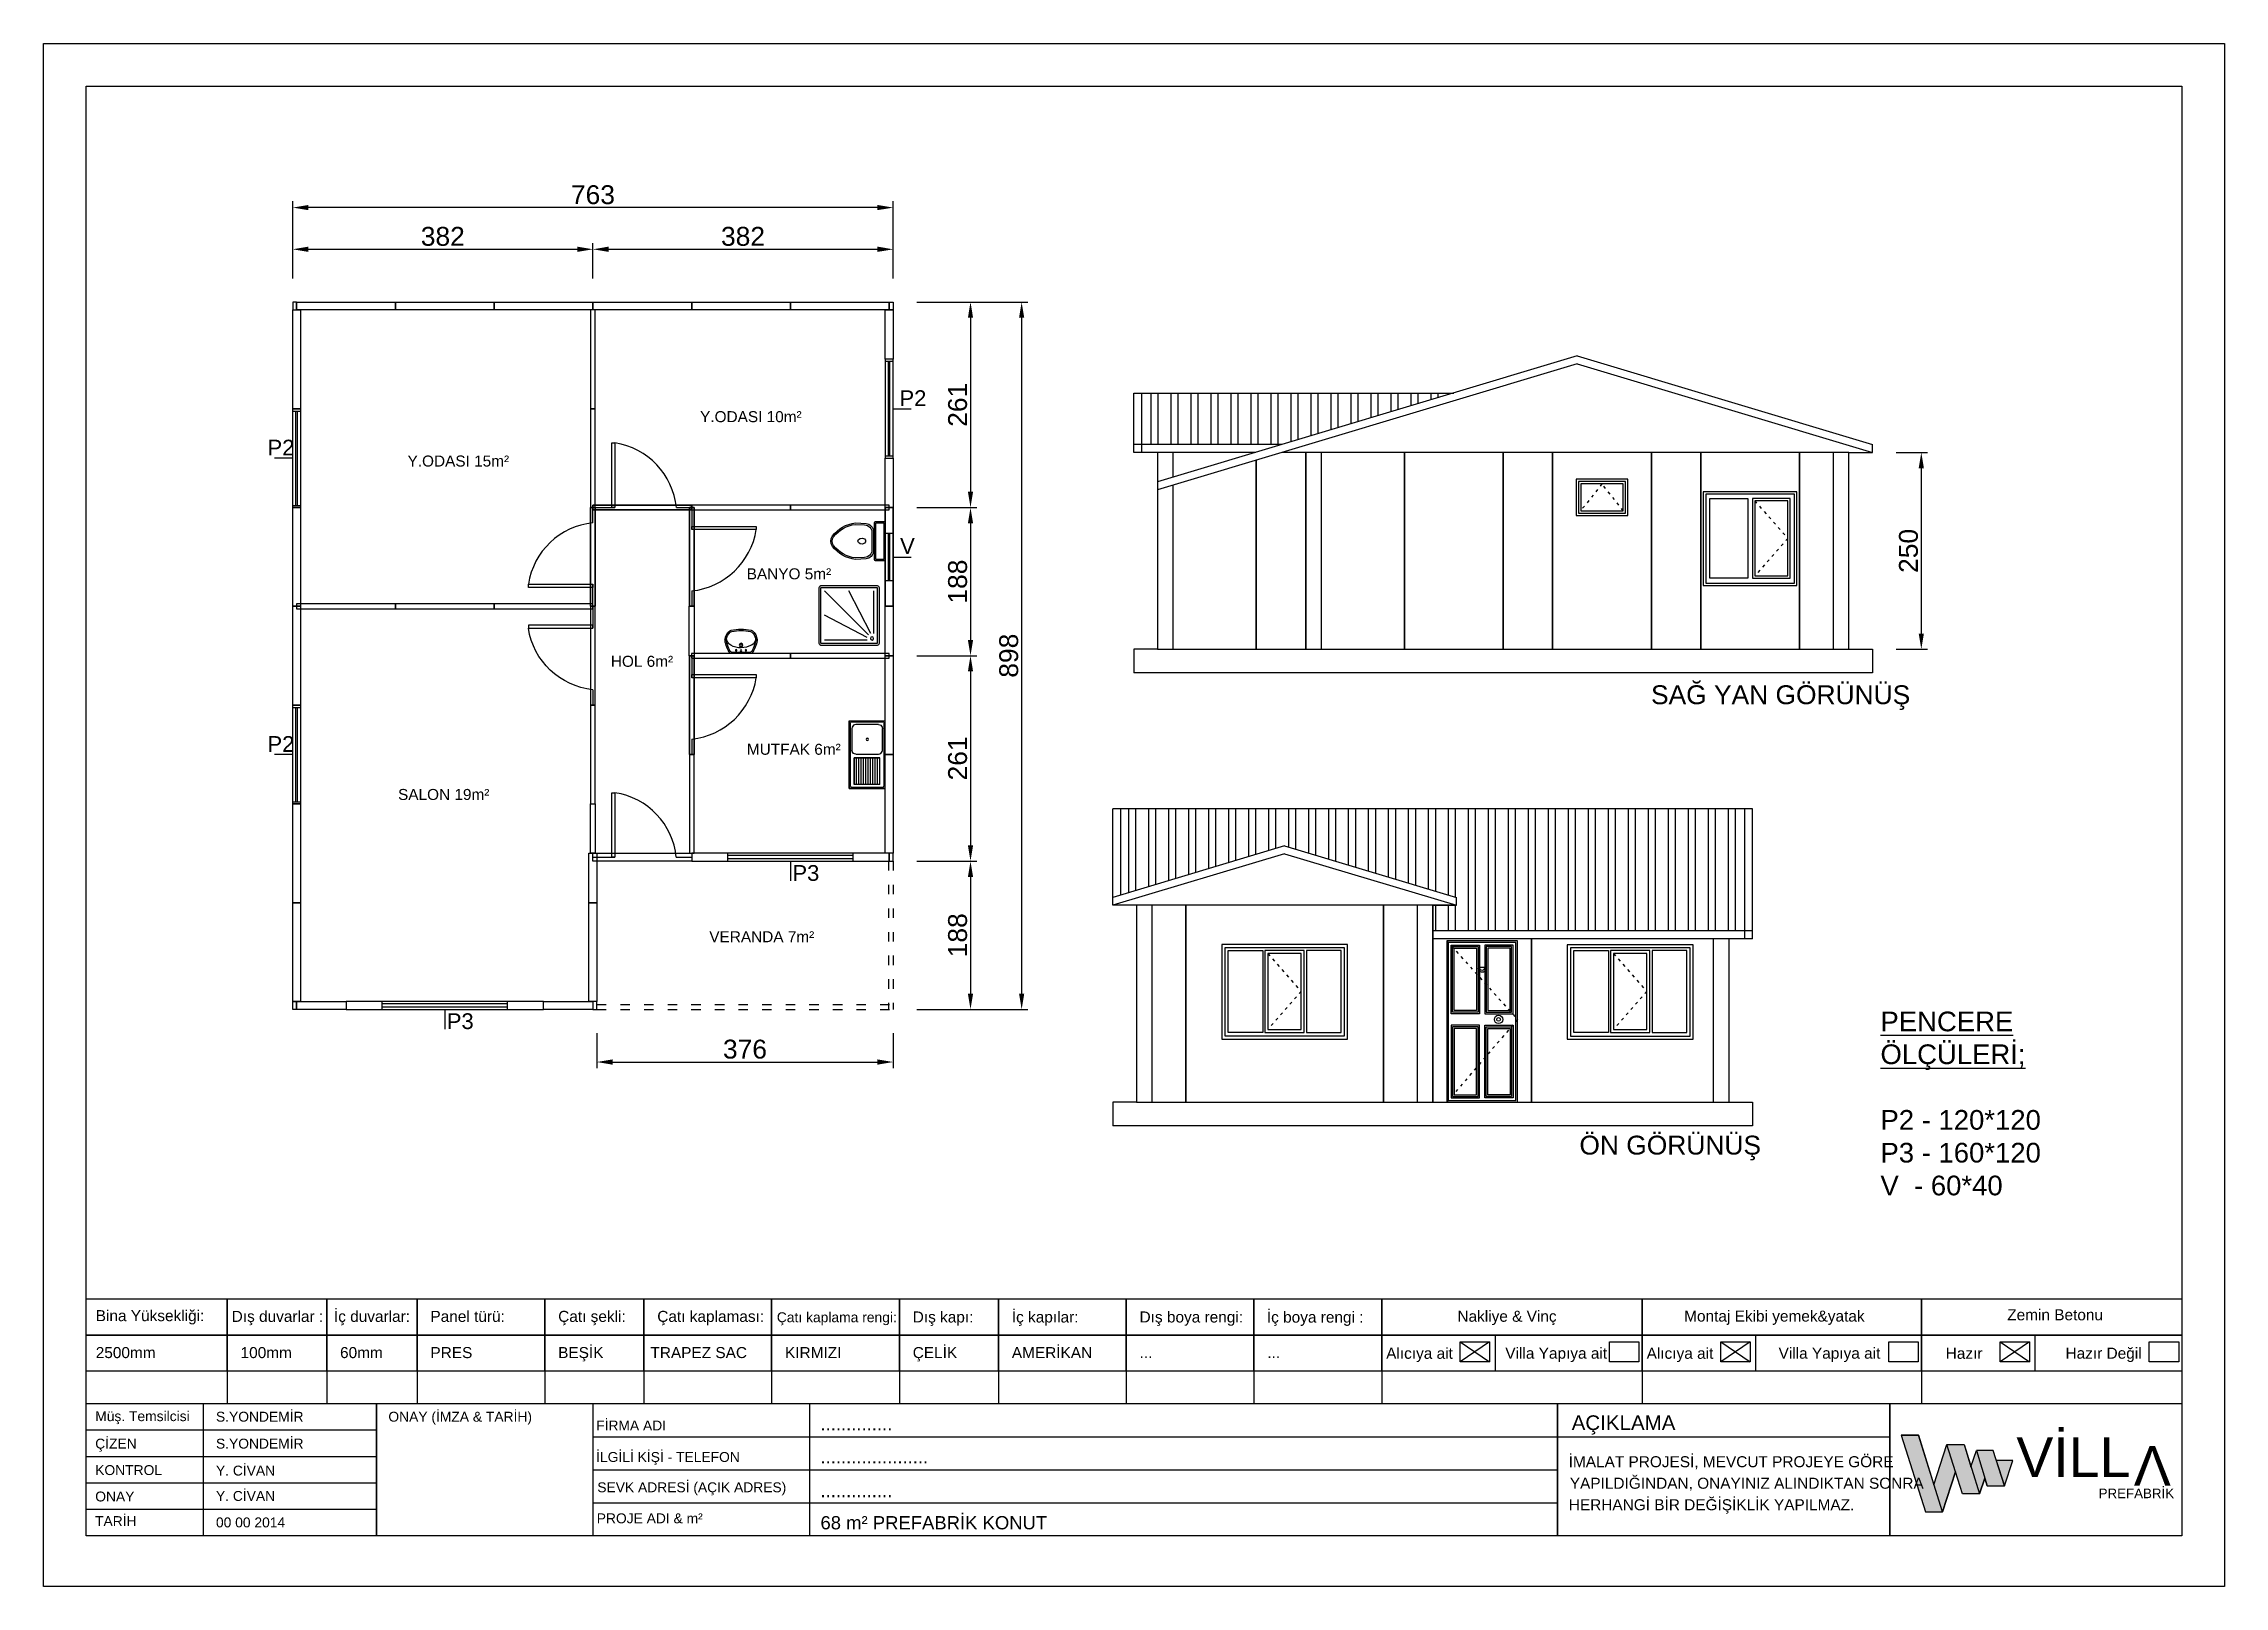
# Model space of a CAD drawing. Header units: millimetres. Extents: x 204298 to 220821, y -217696 to -203281.
# Drawn here: x 204298 to 207070, y -205240 to -203281 of the extents above; entities that cross this region are included whole.
import ezdxf

# ---------------------------------------------------------------- set-up
doc = ezdxf.new("R2010")
doc.units = ezdxf.units.MM
doc.header["$MEASUREMENT"] = 0
doc.linetypes.add('ACAD_ISO03W100', pattern=[30, 12, -18])
for name, color, linetype in [('ANTET', 7, 'Continuous'), ('KAPI-PEN', 3, 'Continuous'), ('PANO', 11, 'Continuous'), ('TEFRIS', 4, 'Continuous'), ('YAZI', 50, 'Continuous')]:
    doc.layers.add(name, color=color, linetype=linetype)
doc.styles.get("Standard").update_dxf_attribs({"font": 'arial.ttf'})
doc.dimstyles.new('SERCAN', dxfattribs={"dimscale": 20, "dimtxt": 1.2, "dimasz": 1, "dimexe": 0.4, "dimexo": 1.5, "dimgap": 0.2, "dimtad": 1, "dimrnd": 1, "dimzin": 12, "dimdsep": 46, "dimtxsty": 'Standard', "dimcen": 0.8, "dimdle": 0.0005, "dimclrd": 150, "dimclre": 1, "dimclrt": 3, "dimazin": 3, "dimtfac": 1, "dimtmove": 0, "dimatfit": 3, "dimldrblk": 'DOTSMALL', "dimfxl": 0, "dimtolj": 1, "dimtzin": 0, "dimarcsym": 0})

msp = doc.modelspace()

# ---------------------------------------------------------------- texts
at = {"insert": (206632.794, -204510.362), "char_height": 25, "attachment_point": 1}
msp.add_mtext_dynamic_manual_height_columns('{\\LPENCERE ÖLÇÜLERİ;}\\P\\PP2 - 120*120\\PP3 - 160*120\\PV  - 60*40', width=318.49724, gutter_width=12.5, heights=[249.345], dxfattribs=at)
at = {"layer": 'ANTET'}
for s, height, p in [('Müş. Temsilcisi', 12.57686, (204364.086, -205030.547)), ('AÇIKLAMA', 18.6624, (206240.39, -205041.855)), ('ÇİZEN', 12.5769, (204364.086, -205065.427)), ('FİRMA ADI', 12.5769, (205000.683, -205042.395)), ('İLGİLİ KİŞİ - TELEFON', 12.57686, (205000.683, -205082.38)), ('KONTROL ', 12.5769, (204364.086, -205099.019)), ('SEVK ADRESİ (AÇIK ADRES) ', 12.57686, (205002.133, -205120.885)), ('ONAY', 12.5769, (204364.086, -205132.583)), ('TARİH', 12.5769, (204363.865, -205163.822)), ('PROJE ADI & m² ', 12.57686, (205001.421, -205160.292))]:
    e = msp.add_text(s, height=height, dxfattribs=at)
    e.set_placement(p)
    e.dxf.unprotected_set("ltscale", 0)
for s, p in [('İMALAT PROJESİ, MEVCUT PROJEYE GÖRE', (206236.574, -205089.088)), ('YAPILDIĞINDAN, ONAYINIZ ALINDIKTAN SONRA', (206238.016, -205116.421)), ('HERHANGİ BİR DEĞİŞİKLİK YAPILMAZ.', (206236.724, -205143.755))]:
    msp.add_text(s, height=13.9968, dxfattribs=at).set_placement(p)
at = {"layer": 'YAZI'}
for s, height, p in [('Y.ODASI 10m²', 13.97429, (205132.746, -203761.672)), ('Y.ODASI 15m²', 13.97429, (204760.976, -203818.032)), ('BANYO 5m²', 13.9743, (205191.986, -203961.293)), ('HOL 6m²', 13.9743, (205019.33, -204072.425)), ('SAĞ YAN GÖRÜNÜŞ', 23.97988, (206341.228, -204119.883)), ('MUTFAK 6m²', 13.9743, (205192.222, -204184.15)), ('SALON 19m²', 13.9743, (204748.932, -204241.54)), ('VERANDA 7m²', 13.97429, (205144.47, -204422.274)), ('ÖN GÖRÜNÜŞ', 23.9799, (206250.227, -204691.934)), ('İç duvarlar:', 13.9968, (204667.439, -204904.475)), ('Bina Yüksekliği:', 13.9968, (204364.737, -204903.565)), ('Dış duvarlar : ', 13.9968, (204537.489, -204904.475)), ('Panel türü: ', 13.9968, (204790.087, -204904.475)), ('Çatı şekli:', 13.9968, (204952.417, -204904.475)), ('Çatı kaplaması: ', 13.9968, (205078.342, -204904.475)), ('Çatı kaplama rengi: ', 12.59712, (205230.236, -204904.895)), ('Dış kapı:', 13.9968, (205403.002, -204905.24)), ('İç kapılar: ', 13.9968, (205528.927, -204905.24)), ('Dış boya rengi:', 13.9968, (205691.257, -204905.24)), ('İç boya rengi :', 13.9968, (205853.03, -204905.38)), ('Nakliye & Vinç', 13.9968, (206095.209, -204904.308)), ('Montaj Ekibi yemek&yatak', 13.9968, (206383.331, -204904.085)), ('Zemin Betonu', 13.9968, (206793.904, -204902.47)), ('2500mm', 13.9968, (204364.737, -204950.468)), ('100mm', 13.9968, (204548.83, -204950.468)), ('60mm', 13.9968, (204675.206, -204950.468)), ('PRES', 13.9968, (204790.087, -204950.468)), ('BEŞİK', 13.9968, (204952.417, -204950.468)), ('TRAPEZ SAC', 13.9968, (205069.641, -204950.468)), ('KIRMIZI', 13.9968, (205240.672, -204950.468)), ('ÇELİK', 13.9968, (205403.002, -204950.468)), ('AMERİKAN', 13.9968, (205528.927, -204950.468)), ('Alıcıya ait ', 13.9968, (206004.643, -204951.367)), ('Villa Yapıya ait', 13.9968, (206156.065, -204951.242)), ('Alıcıya ait ', 13.9968, (206335.654, -204951.367)), ('Villa Yapıya ait', 13.9968, (206503.35, -204951.242)), ('Hazır', 13.9968, (206715.723, -204951.367)), ('Hazır Değil', 13.9968, (206867.997, -204951.242)), ('...', 13.9968, (205691.257, -204950.468)), ('...', 13.9968, (205853.586, -204950.468)), ('S.YONDEMİR', 12.5769, (204517.528, -205031.22)), ('ONAY (İMZA & TARİH)', 12.57686, (204736.626, -205031.22)), ('S.YONDEMİR', 12.5769, (204517.528, -205065.427)), ('..............', 16.79616, (205285.739, -205042.297)), ('Y. CİVAN', 12.5769, (204517.528, -205099.649)), ('.....................', 16.79616, (205285.739, -205084.142)), ('Y. CİVAN', 12.5769, (204517.528, -205131.896)), ('..............', 16.79616, (205285.739, -205127.191)), ('00 00 2014', 12.5769, (204517.528, -205165.489)), ('68 m² PREFABRİK KONUT', 16.79616, (205285.739, -205167.993))]:
    e = msp.add_text(s, height=height, dxfattribs=at)
    e.set_placement(p)
    e.dxf.unprotected_set("ltscale", 0)

# ---------------------------------------------------------------- blocks, each defined once
blk = doc.blocks.new('100 LÜK T.PANO 2')
blk.add_lwpolyline([(11509.6, 8560.2), (11509.6, 8685.7), (11519.6, 8685.7), (11519.6, 8560.2)], close=True)
blk = doc.blocks.new('100 LÜK T.PANO 1')
blk.add_lwpolyline([(11536, 8714.8), (11661.5, 8714.8), (11661.5, 8704.8), (11536, 8704.8)], close=True)
blk = doc.blocks.new('60 LIK PANO 2')
blk.add_lwpolyline([(11540.2, 9907.4), (11540.2, 9781.9), (11546.2, 9781.9), (11546.2, 9907.4)], close=True)
blk = doc.blocks.new('60 LIK PANO 1')
blk.add_lwpolyline([(11555.4, 9924.9), (11680.9, 9924.9), (11680.9, 9930.9), (11555.4, 9930.9)], close=True)
blk = doc.blocks.new('100 LÜK Y.PANO 1')
blk.add_lwpolyline([(19198.3, 4316.6), (19208.3, 4316.6), (19208.3, 4253.8), (19198.3, 4253.8)], close=True)
blk = doc.blocks.new('60 LIK Y.PANO 2')
blk.add_lwpolyline([(20521.3, 3065.8), (20527.3, 3065.8), (20527.3, 3003), (20521.3, 3003)], close=True)
blk = doc.blocks.new('60 LIK KAPI 5')
for points in [[(13377.4, 10162.9), (13377.4, 10037.4), (13371.4, 10037.4), (13371.4, 10162.9)], [(13377.4, 10162.9), (13377.4, 10037.4), (13371.4, 10037.4), (13371.4, 10162.9)], [(13371.4, 10037.4), (13371.4, 10162.9), (13377.4, 10162.9), (13377.4, 10037.4)]]:
    blk.add_lwpolyline(points, close=True)
at = {"layer": 'KAPI-PEN'}
for points in [[(13374.4, 10162.9), (13374.4, 10134.9)], [(13374.4, 10056.9), (13374.4, 10037.4)]]:
    blk.add_lwpolyline(points, dxfattribs=at)
blk.add_lwpolyline([(13374.4, 10056.9, 0.341049), (13456.4, 10134.9), (13374.4, 10134.9), (13374.4, 10138.9), (13456.4, 10138.9), (13456.4, 10134.9)], format="xyb", dxfattribs=at)
blk = doc.blocks.new('100 LÜK KAPI 7')
for points in [[(14567.6, 6351.3), (14693.1, 6351.3), (14693.1, 6341.3), (14567.6, 6341.3)], [(14567.6, 6351.3), (14693.1, 6351.3), (14693.1, 6341.3), (14567.6, 6341.3)], [(14693.1, 6341.3), (14567.6, 6341.3), (14567.6, 6351.3), (14693.1, 6351.3)]]:
    blk.add_lwpolyline(points, close=True)
at = {"layer": 'KAPI-PEN'}
blk.add_lwpolyline([(14673.6, 6346.3, 0.341049), (14595.6, 6428.3), (14595.6, 6346.3), (14591.6, 6346.3), (14591.6, 6428.3), (14595.6, 6428.3)], format="xyb", dxfattribs=at)
for points in [[(14567.6, 6346.3), (14595.6, 6346.3)], [(14673.6, 6346.3), (14693.1, 6346.3)]]:
    blk.add_lwpolyline(points, dxfattribs=at)
blk = doc.blocks.new('60 LIK KAPI 4')
for points in [[(13346.3, 10162.9), (13346.3, 10037.4), (13352.3, 10037.4), (13352.3, 10162.9)], [(13346.3, 10162.9), (13346.3, 10037.4), (13352.3, 10037.4), (13352.3, 10162.9)], [(13352.3, 10037.4), (13352.3, 10162.9), (13346.3, 10162.9), (13346.3, 10037.4)]]:
    blk.add_lwpolyline(points, close=True)
at = {"layer": 'KAPI-PEN'}
for points in [[(13349.3, 10162.9), (13349.3, 10134.9)], [(13349.3, 10056.9), (13349.3, 10037.4)]]:
    blk.add_lwpolyline(points, dxfattribs=at)
blk.add_lwpolyline([(13349.3, 10056.9, -0.341049), (13267.3, 10134.9), (13349.3, 10134.9), (13349.3, 10138.9), (13267.3, 10138.9), (13267.3, 10134.9)], format="xyb", dxfattribs=at)
blk = doc.blocks.new('60 LIK KAPI 1')
for p, q in [((13351.1, 10284.5), (13351.1, 10410)), ((13351.1, 10410), (13357.1, 10410)), ((13351.1, 10284.5), (13351.1, 10410)), ((13351.1, 10410), (13357.1, 10410)), ((13351.1, 10284.5), (13351.1, 10410)), ((13351.1, 10410), (13357.1, 10410)), ((13357.1, 10410), (13357.1, 10284.5)), ((13357.1, 10410), (13357.1, 10284.5)), ((13357.1, 10410), (13357.1, 10284.5)), ((13357.1, 10284.5), (13351.1, 10284.5)), ((13357.1, 10284.5), (13351.1, 10284.5)), ((13357.1, 10284.5), (13351.1, 10284.5))]:
    blk.add_line(p, q)
at = {"layer": 'KAPI-PEN'}
for p, q in [((13354.1, 10390.5), (13354.1, 10410)), ((13272.1, 10308.5), (13272.1, 10312.5)), ((13272.1, 10312.5), (13354.1, 10312.5)), ((13354.1, 10312.5), (13354.1, 10308.5)), ((13354.1, 10284.5), (13354.1, 10312.5)), ((13354.1, 10308.5), (13272.1, 10308.5))]:
    blk.add_line(p, q, dxfattribs=at)
blk.add_arc((13363.6, 10298.4), 92.6, 95.9042, 171.2316, dxfattribs=at)
blk = doc.blocks.new('KLOZET')
at = {"layer": 'TEFRIS'}
for p, q in [((-15, 12.4), (-13.8, 12.4)), ((-15, -12.4), (-13.8, -12.4))]:
    blk.add_line(p, q, dxfattribs=at)
for points in [[(-67.2, -6.6, 0.199825), (-37.9, -23.2), (-24.4, -22.4, 0.397632), (-15, -12.4), (-15, 12.4, 0.397632), (-24.4, 22.4), (-37.9, 23.2, 0.199825), (-67.2, 6.6, 0.284389)], [(-37.8, -21.3), (-26.4, -20.7, 0.398989), (-16.9, -10.7), (-16.9, 10.7, 0.398989), (-26.4, 20.7), (-37.8, 21.3, 0.197715), (-65.7, 5.6, 0.284389), (-65.7, -5.6, 0.197715)], [(-2, -25.1, 0.414214), (0, -23.1), (0, 23.1, 0.414214), (-2, 25.1), (-11.8, 25.1, 0.414214), (-13.8, 23.1), (-13.8, -23.1, 0.414214), (-11.8, -25.1)]]:
    blk.add_lwpolyline(points, format="xyb", close=True, dxfattribs=at)
blk.add_lwpolyline([(-11.9, -23.2), (-1.9, -23.2), (-1.9, 23.2), (-11.9, 23.2)], close=True, dxfattribs=at)
at = {"layer": 'TEFRIS', "linetype": 'Continuous'}
blk.add_polyline3d([(-35, -0.1, 0), (-34.2, -2.2, 0), (-32, -3.6, 0), (-29.1, -3.9, 0), (-26.5, -3, 0), (-24.9, -1.2, 0), (-24.9, 0.9, 0), (-26.5, 2.7, 0), (-29.1, 3.6, 0), (-32, 3.3, 0), (-34.2, 1.9, 0), (-35, -0.1, 0)], dxfattribs=at)
blk = doc.blocks.new('DUS')
at = {"layer": 'TEFRIS'}
for p, q in [((-1.6, 0.7), (-73.1, 0.7)), ((-75.3, -1.6), (-75.3, -73.1)), ((-73.1, -2.4), (-73.1, -72.3)), ((-2.4, -1.6), (-72.3, -1.6)), ((-14.5, -6.2), (-68.5, -6.2)), ((-14.6, -9.6), (-68.5, -37.7)), ((-12.9, -12.9), (-68.5, -68.5)), ((-9.6, -14.6), (-37.7, -68.5)), ((-6.2, -68.5), (-6.2, -14.5)), ((-1.6, -72.3), (-1.6, -2.4)), ((0.7, -73.1), (0.7, -1.6)), ((-73.1, -75.3), (-1.6, -75.3)), ((-72.3, -73.1), (-2.4, -73.1))]:
    blk.add_line(p, q, dxfattribs=at)
blk.add_circle((-8.2, -8.2), 2.03, dxfattribs=at)
for centre, radius, start, end in [((-73.1, -1.6), 2.28, 90, 180), ((-1.6, -1.6), 2.28, 0, 90), ((-72.3, -2.4), 0.76, 90, 180), ((-2.4, -2.4), 0.76, 360, 90), ((-73.1, -73.1), 2.28, 180, 270), ((-72.3, -72.3), 0.76, 180, 270), ((-2.4, -72.3), 0.76, 270, 0), ((-1.6, -73.1), 2.28, 270, 360)]:
    blk.add_arc(centre, radius, start, end, dxfattribs=at)
blk = doc.blocks.new('LAVABO')
at = {"layer": 'TEFRIS'}
for points in [[(13.9, 0, 0.112842), (20.4, 16.5, 0.051406), (20.4, 17.4, 0.218961), (14.4, 28.5, 0.113197), (12.7, 29.3, 0.122001), (-12.7, 29.3, 0.113197), (-14.4, 28.5, 0.218961), (-20.4, 17.4, 0.051406), (-20.4, 16.5, 0.112842), (-13.9, 0)], [(10, 1.2, 0.248162), (13.8, 2.8, 0.097547), (18.6, 16.6, 0.057084), (18.6, 17.5, 0.205938), (13.7, 26.7, 0.12541), (11.8, 27.7, 0.11725), (-11.8, 27.7, 0.12541), (-13.7, 26.7, 0.174088), (-18.3, 19.3, 0.114282), (-18.6, 16.6, 0.097547), (-13.8, 2.8, 0.248162), (-10, 1.2)]]:
    blk.add_lwpolyline(points, format="xyb", close=True, dxfattribs=at)
blk.add_lwpolyline([(-18.3, 19.3, 0.321438), (-13.2, 10.3, 0.098457), (0, 7.1, 0.139763), (13.2, 10.3, 0.277065), (18.3, 19.3)], format="xyb", dxfattribs=at)
for centre, radius in [((-6.2, 4), 0.923), ((0, 10.5), 2.31), ((0, 10.5), 1.42), ((0, 3.2), 1.08), ((6.2, 4), 0.923)]:
    blk.add_circle(centre, radius, dxfattribs=at)
blk = doc.blocks.new('EVYE')
at = {"layer": 'TEFRIS'}
for p, q in [((-45.2, 24.7), (40.8, 24.7)), ((-45.2, 24.7), (-45.2, -21.3)), ((-41.7, 23.2), (37.3, 23.2)), ((-40.2, -12.8, -1.5), (-40.2, 16.2, -1.5)), ((-35.4, 21, -1.5), (-7.4, 21, -1.5)), ((35.8, 18.1, -1.7), (1.9, 18.1, -1.7)), ((1.9, 18.1, -1.7), (1.9, -14.6, -1.7)), ((35.8, 15.1, -1.7), (1.9, 15.1, -1.7)), ((35.8, 12.2, -1.7), (1.9, 12.2, -1.7)), ((35.8, 9.2, -1.7), (1.9, 9.2, -1.7)), ((35.8, 6.2, -1.7), (1.9, 6.2, -1.7)), ((35.8, 3.2, -1.7), (1.9, 3.2, -1.7)), ((35.8, 0.3, -1.7), (1.9, 0.3, -1.7)), ((35.8, -14.6, -1.7), (35.8, 18.1, -1.7)), ((40.8, 24.7), (40.8, -21.3)), ((40.8, -21.3), (-45.2, -21.3)), ((37.3, -19.8), (-41.8, -19.8)), ((35.8, -2.7, -1.7), (1.9, -2.7, -1.7)), ((35.8, -5.7, -1.7), (1.9, -5.7, -1.7)), ((35.8, -8.6, -1.7), (1.9, -8.6, -1.7)), ((35.8, -11.6, -1.7), (1.9, -11.6, -1.7)), ((35.8, -14.6, -1.7), (1.9, -14.6, -1.7))]:
    blk.add_line(p, q, dxfattribs=at)
blk.add_circle((-21.4, 1.3, -4.5), 1.49, dxfattribs=at)
for points, invisible_edges in [([(-35.4, 21, -1.5), (-80.6, 20.6, -1.5), (-36.9, 20.8, -1.5)], 3), ([(-36.9, 20.8, -1.5), (-80.6, 20.6, -1.5), (-38.2, 20.1, -1.5)], 3), ([(-38.2, -16.7, -1.5), (-79.5, 21.7, -1.5), (-39.3, -15.6, -1.5)], 3), ([(-39.3, -15.6, -1.5), (-79.5, 21.7, -1.5), (-40, -14.3, -1.5)], 3), ([(-40, -14.3, -1.5), (-79.5, 21.7, -1.5), (-40.2, -12.8, -1.5)], 3), ([(-38.2, 20.1, -1.5), (-79.5, -18.3, -1.5), (-39.3, 19, -1.5)], 3), ([(-39.3, 19, -1.5), (-79.5, -18.3, -1.5), (-40, 17.7, -1.5)], 3), ([(-40, 17.7, -1.5), (-79.5, -18.3, -1.5), (-40.2, 16.2, -1.5)], 3), ([(37.3, 23.2), (40.8, 24.7), (-45.2, 24.7)], 13), ([(37.3, 23.2), (-45.2, 24.7), (37.3, 23.2)], 3), ([(-45.2, 24.7), (-41.7, 23.2), (37.3, 23.2)], 13), ([(-43.6, 22), (-45.2, 24.7), (-43.1, 22.6)], 3), ([(-43.7, -17.8), (-45.2, 24.7), (-43.7, 21.2)], 3), ([(-43.1, 22.6), (-45.2, 24.7), (-42.5, 23)], 3), ([(-42.5, 23), (-45.2, 24.7), (-41.8, 23.2)], 3), ([(-43.7, 21.2), (-45.2, 24.7), (-43.7, 21.2)], 3), ([(-43.7, 21.2), (-45.2, 24.7), (-43.6, 22)], 3), ([(-43.7, -17.8), (-45.2, 24.7), (-43.7, -17.8)], 3), ([(-41.8, 23.2), (40.8, 24.7), (-41.7, 23.2)], 3), ([(-7.4, 21, -1.5), (37.8, 20.6, -1.5), (-5.9, 20.8, -1.5)], 3), ([(-5.9, 20.8, -1.5), (37.8, 20.6, -1.5), (-4.6, 20.1, -1.5)], 3), ([(-4.6, -16.7, -1.5), (36.7, 21.7, -1.5), (-3.5, -15.6, -1.5)], 3), ([(-4.6, 20.1, -1.5), (36.7, -18.3, -1.5), (-3.5, 19, -1.5)], 3), ([(-3.5, -15.6, -1.5), (36.7, 21.7, -1.5), (-2.9, -14.3, -1.5)], 3), ([(-3.5, 19, -1.5), (36.7, -18.3, -1.5), (-2.9, 17.7, -1.5)], 3), ([(-2.9, -14.3, -1.5), (36.7, 21.7, -1.5), (-2.6, -12.8, -1.5)], 3), ([(-2.9, 17.7, -1.5), (36.7, -18.3, -1.5), (-2.6, 16.2, -1.5)], 3), ([(-2.6, -12.8, -1.5), (36.7, 21.7, -1.5), (-2.6, 16.2, -1.5)], 3), ([(1.9, -14.6, -1.7), (1.9, 18.1, -1.7), (35.8, 18.1, -1.7)], 12), ([(38.1, 23), (40.8, 24.7), (37.3, 23.2)], 3), ([(38.7, 22.6), (40.8, 24.7), (38.1, 23)], 3), ([(39.1, 22), (40.8, 24.7), (38.7, 22.6)], 3), ([(39.3, 21.2), (40.8, 24.7), (39.1, 22)], 3), ([(39.3, -17.8), (40.8, -21.3), (40.8, 24.7)], 13), ([(39.3, -17.8), (40.8, 24.7), (39.3, -17.8)], 3), ([(39.3, -17.8), (40.8, 24.7), (39.3, 21.2)], 3), ([(39.3, 21.2), (40.8, 24.7), (39.3, 21.2)], 3), ([(-36.9, -17.4, -1.5), (-80.6, -17.2, -1.5), (-38.2, -16.7, -1.5)], 3), ([(-35.4, -17.6, -1.5), (-80.6, -17.2, -1.5), (-36.9, -17.4, -1.5)], 3), ([(-43.6, -18.6), (-45.2, -21.3), (-43.7, -17.8)], 3), ([(-43.1, -19.2), (-45.2, -21.3), (-43.6, -18.6)], 3), ([(-42.5, -19.6), (-45.2, -21.3), (-43.1, -19.2)], 3), ([(-41.8, -19.8), (-45.2, -21.3), (-42.5, -19.6)], 3), ([(-41.7, -19.8), (-45.2, -21.3), (-41.8, -19.8)], 3), ([(-35.4, -17.6, -1.5), (37.7, -17.6, -1.5), (-7.4, -17.6, -1.5)], 3), ([(-7.4, -17.6, -1.5), (37.8, -17.2, -1.5), (-5.9, -17.4, -1.5)], 3), ([(-5.9, -17.4, -1.5), (37.8, -17.2, -1.5), (-4.6, -16.7, -1.5)], 3), ([(37.3, -19.8), (40.8, -21.3), (38.1, -19.6)], 3), ([(37.3, -19.8), (40.8, -21.3), (37.3, -19.8)], 3), ([(38.1, -19.6), (40.8, -21.3), (38.7, -19.2)], 3), ([(38.7, -19.2), (40.8, -21.3), (39.1, -18.6)], 3), ([(39.1, -18.6), (40.8, -21.3), (39.3, -17.8)], 3)]:
    blk.add_3dface(points, dxfattribs=dict(at, invisible_edges=invisible_edges))
blk = doc.blocks.new('100 LÜK P3 ALT')
at = {"color": 6}
for p, q in [((13082.9, 6666.8), (13082.9, 6676.8)), ((13162.4, 6666.8), (13162.4, 6641.8)), ((13241.9, 6666.8), (13241.9, 6676.8))]:
    blk.add_line(p, q, dxfattribs=at)
at = {"color": 3}
for p, q in [((13241.9, 6673.8), (13082.9, 6673.8)), ((13241.9, 6669.8), (13082.9, 6669.8))]:
    blk.add_line(p, q, dxfattribs=at)
at = {"color": 6}
blk.add_lwpolyline([(13287.9, 6676.8), (13036.9, 6676.8), (13036.9, 6666.8), (13287.9, 6666.8)], close=True, dxfattribs=at)
at = {"layer": 'KAPI-PEN'}
blk.add_text('P3', height=20, dxfattribs=at).set_placement((13164.9, 6641.8))
blk = doc.blocks.new('100 LÜK Y.PANO')
blk.add_lwpolyline([(19211.7, 4335.9), (19274.5, 4335.9), (19274.5, 4325.9), (19211.7, 4325.9)], close=True)
blk = doc.blocks.new('P2SOL')
at = {"color": 6}
for p, q in [((14449.8, 7216), (14459.8, 7216)), ((14449.8, 7096), (14459.8, 7096))]:
    blk.add_line(p, q, dxfattribs=at)
blk.add_lwpolyline([(14459.8, 7219), (14459.8, 7093.5), (14449.8, 7093.5), (14449.8, 7219)], close=True, dxfattribs=at)
at = {"layer": 'KAPI-PEN'}
for p, q in [((14453.8, 7096), (14453.8, 7216)), ((14455.8, 7096), (14455.8, 7216)), ((14449.8, 7156.2), (14426.7, 7156.2))]:
    blk.add_line(p, q, dxfattribs=at)
blk.add_text('P2', height=20, dxfattribs=at).set_placement((14417.7, 7159.6))
blk = doc.blocks.new('100 LÜK P2 SAĞ')
at = {"color": 6}
for p, q in [((13282.5, 7134.1), (13272.5, 7134.1)), ((13282.5, 7014.1), (13272.5, 7014.1))]:
    blk.add_line(p, q, dxfattribs=at)
blk.add_lwpolyline([(13272.5, 7137.1), (13272.5, 7011.6), (13282.5, 7011.6), (13282.5, 7137.1)], close=True, dxfattribs=at)
at = {"layer": 'KAPI-PEN'}
for p, q in [((13276.5, 7014.1), (13276.5, 7134.1)), ((13278.5, 7014.1), (13278.5, 7134.1)), ((13282.5, 7074.3), (13305.6, 7074.3))]:
    blk.add_line(p, q, dxfattribs=at)
blk.add_text('P2', height=20, dxfattribs=at).set_placement((13290.6, 7077.7))
blk = doc.blocks.new('100 LÜK V. SAĞ')
at = {"color": 6}
for p, q in [((17158.1, 5306.6), (17148.1, 5306.6)), ((17158.1, 5246.6), (17148.1, 5246.6))]:
    blk.add_line(p, q, dxfattribs=at)
blk.add_lwpolyline([(17148.1, 5339.6), (17148.1, 5214.1), (17158.1, 5214.1), (17158.1, 5339.6)], close=True, dxfattribs=at)
at = {"layer": 'KAPI-PEN'}
for p, q in [((17152.1, 5246.6), (17152.1, 5306.6)), ((17154.1, 5246.6), (17154.1, 5306.6)), ((17158.1, 5276.6), (17181.2, 5276.6))]:
    blk.add_line(p, q, dxfattribs=at)
blk.add_text('V', height=20, dxfattribs=at).set_placement((17167, 5280.7))
blk = doc.blocks.new('*D7611')
at = {"color": 1, "lineweight": -2}
for p, q in [((204615.1, -203579.1), (204615.1, -203534.1)), ((204996.6, -203579.1), (204996.6, -203534.1))]:
    blk.add_line(p, q, dxfattribs=at)
at = {"color": 150, "lineweight": -2}
blk.add_line((204635.1, -203542.1), (204976.6, -203542.1), dxfattribs=at)
at = {"color": 150}
for points in [[(204635.1, -203538.7), (204635.1, -203545.4), (204615.1, -203542.1)], [(204976.6, -203545.4), (204976.6, -203538.7), (204996.6, -203542.1)]]:
    blk.add_solid(points, dxfattribs=at)
at = {"layer": 'Defpoints', "color": 0}
for p in [(204996.6, -203542.1), (204615.1, -203609.1), (204996.6, -203609.1)]:
    blk.add_point(p, dxfattribs=at)
at = {"color": 3, "insert": (204805.8, -203525.8), "char_height": 24, "attachment_point": 5}
blk.add_mtext('\\A1;382', dxfattribs=at)
blk = doc.blocks.new('_DotSmall')
at = {"color": 0, "linetype": 'ByBlock', "const_width": 0.5}
blk.add_lwpolyline([(-0.0625, 0, 1), (0.0625, 0, 1)], format="xyb", close=True, dxfattribs=at)
blk = doc.blocks.new('*D7612')
at = {"color": 1, "lineweight": -2}
for p, q in [((204996.6, -203579.1), (204996.6, -203534.1)), ((205378.1, -203579.1), (205378.1, -203534.1))]:
    blk.add_line(p, q, dxfattribs=at)
at = {"color": 150, "lineweight": -2}
blk.add_line((205016.6, -203542.1), (205358.1, -203542.1), dxfattribs=at)
at = {"color": 150}
for points in [[(205016.6, -203538.7), (205016.6, -203545.4), (204996.6, -203542.1)], [(205358.1, -203545.4), (205358.1, -203538.7), (205378.1, -203542.1)]]:
    blk.add_solid(points, dxfattribs=at)
at = {"layer": 'Defpoints', "color": 0}
for p in [(205378.1, -203542.1), (204996.6, -203609.1), (205378.1, -203609.1)]:
    blk.add_point(p, dxfattribs=at)
at = {"color": 3, "insert": (205187.3, -203525.8), "char_height": 24, "attachment_point": 5}
blk.add_mtext('\\A1;382', dxfattribs=at)
blk = doc.blocks.new('*D7613')
at = {"color": 1, "lineweight": -2}
for p, q in [((204615.1, -203549.1), (204615.1, -203481.1)), ((205378.1, -203549.1), (205378.1, -203481.1))]:
    blk.add_line(p, q, dxfattribs=at)
at = {"color": 150, "lineweight": -2}
blk.add_line((205358.1, -203489.1), (204635.1, -203489.1), dxfattribs=at)
at = {"color": 150}
for points in [[(204635.1, -203485.8), (204635.1, -203492.4), (204615.1, -203489.1)], [(205358.1, -203492.4), (205358.1, -203485.8), (205378.1, -203489.1)]]:
    blk.add_solid(points, dxfattribs=at)
at = {"layer": 'Defpoints', "color": 0}
for p in [(204615.1, -203489.1), (204615.1, -203579.1), (205378.1, -203579.1)]:
    blk.add_point(p, dxfattribs=at)
at = {"color": 3, "insert": (204996.6, -203472.9), "char_height": 24, "attachment_point": 5}
blk.add_mtext('\\A1;763', dxfattribs=at)
blk = doc.blocks.new('*D7614')
at = {"color": 1, "lineweight": -2}
for p, q in [((205408.1, -203609.1), (205484.4, -203609.1)), ((205408.1, -203870.1), (205484.4, -203870.1))]:
    blk.add_line(p, q, dxfattribs=at)
at = {"color": 150, "lineweight": -2}
blk.add_line((205476.4, -203629.1), (205476.4, -203850.1), dxfattribs=at)
at = {"color": 150}
for points in [[(205479.7, -203629.1), (205473.1, -203629.1), (205476.4, -203609.1)], [(205473.1, -203850.1), (205479.7, -203850.1), (205476.4, -203870.1)]]:
    blk.add_solid(points, dxfattribs=at)
at = {"layer": 'Defpoints', "color": 0}
for p in [(205378.1, -203609.1), (205378.1, -203870.1), (205476.4, -203870.1)]:
    blk.add_point(p, dxfattribs=at)
at = {"color": 3, "insert": (205460.1, -203739.6), "char_height": 24, "attachment_point": 5, "rotation": 90}
blk.add_mtext('\\A1;261', dxfattribs=at)
blk = doc.blocks.new('*D7615')
at = {"color": 1, "lineweight": -2}
for p, q in [((205408.1, -203870.1), (205484.4, -203870.1)), ((205408.1, -204058.3), (205484.4, -204058.3))]:
    blk.add_line(p, q, dxfattribs=at)
at = {"color": 150, "lineweight": -2}
blk.add_line((205476.4, -203890.1), (205476.4, -204038.3), dxfattribs=at)
at = {"color": 150}
for points in [[(205479.7, -203890.1), (205473.1, -203890.1), (205476.4, -203870.1)], [(205473.1, -204038.3), (205479.7, -204038.3), (205476.4, -204058.3)]]:
    blk.add_solid(points, dxfattribs=at)
at = {"layer": 'Defpoints', "color": 0}
for p in [(205378.1, -203870.1), (205378.1, -204058.3), (205476.4, -204058.3)]:
    blk.add_point(p, dxfattribs=at)
at = {"color": 3, "insert": (205460.1, -203964.2), "char_height": 24, "attachment_point": 5, "rotation": 90}
blk.add_mtext('\\A1;188', dxfattribs=at)
blk = doc.blocks.new('*D7616')
at = {"color": 1, "lineweight": -2}
for p, q in [((205408.1, -204058.3), (205484.4, -204058.3)), ((205408.1, -204319.3), (205484.4, -204319.3))]:
    blk.add_line(p, q, dxfattribs=at)
at = {"color": 150, "lineweight": -2}
blk.add_line((205476.4, -204078.3), (205476.4, -204299.3), dxfattribs=at)
at = {"color": 150}
for points in [[(205479.7, -204078.3), (205473.1, -204078.3), (205476.4, -204058.3)], [(205473.1, -204299.3), (205479.7, -204299.3), (205476.4, -204319.3)]]:
    blk.add_solid(points, dxfattribs=at)
at = {"layer": 'Defpoints', "color": 0}
for p in [(205378.1, -204058.3), (205378.1, -204319.3), (205476.4, -204319.3)]:
    blk.add_point(p, dxfattribs=at)
at = {"color": 3, "insert": (205460.1, -204188.8), "char_height": 24, "attachment_point": 5, "rotation": 90}
blk.add_mtext('\\A1;261', dxfattribs=at)
blk = doc.blocks.new('*D7617')
at = {"color": 1, "lineweight": -2}
for p, q in [((205408.1, -204319.3), (205484.4, -204319.3)), ((205408.1, -204507.6), (205484.4, -204507.6))]:
    blk.add_line(p, q, dxfattribs=at)
at = {"color": 150, "lineweight": -2}
blk.add_line((205476.4, -204339.3), (205476.4, -204487.6), dxfattribs=at)
at = {"color": 150}
for points in [[(205479.7, -204339.3), (205473.1, -204339.3), (205476.4, -204319.3)], [(205473.1, -204487.6), (205479.7, -204487.6), (205476.4, -204507.6)]]:
    blk.add_solid(points, dxfattribs=at)
at = {"layer": 'Defpoints', "color": 0}
for p in [(205378.1, -204319.3), (205378.1, -204507.6), (205476.4, -204507.6)]:
    blk.add_point(p, dxfattribs=at)
at = {"color": 3, "insert": (205460.1, -204413.4), "char_height": 24, "attachment_point": 5, "rotation": 90}
blk.add_mtext('\\A1;188', dxfattribs=at)
blk = doc.blocks.new('*D7618')
at = {"color": 1, "lineweight": -2}
for p, q in [((205438.1, -203609.1), (205549.4, -203609.1)), ((205438.1, -204507.6), (205549.4, -204507.6))]:
    blk.add_line(p, q, dxfattribs=at)
at = {"color": 150, "lineweight": -2}
blk.add_line((205541.4, -203629.1), (205541.4, -204487.6), dxfattribs=at)
at = {"color": 150}
for points in [[(205544.7, -203629.1), (205538.1, -203629.1), (205541.4, -203609.1)], [(205538.1, -204487.6), (205544.7, -204487.6), (205541.4, -204507.6)]]:
    blk.add_solid(points, dxfattribs=at)
at = {"layer": 'Defpoints', "color": 0}
for p in [(205408.1, -203609.1), (205408.1, -204507.6), (205541.4, -204507.6)]:
    blk.add_point(p, dxfattribs=at)
at = {"color": 3, "insert": (205525.1, -204058.3), "char_height": 24, "attachment_point": 5, "rotation": 90}
blk.add_mtext('\\A1;898', dxfattribs=at)
blk = doc.blocks.new('*D7619')
at = {"color": 1, "lineweight": -2}
for p, q in [((205001.6, -204537.6), (205001.6, -204582.4)), ((205378.1, -204537.6), (205378.1, -204582.4))]:
    blk.add_line(p, q, dxfattribs=at)
at = {"color": 150, "lineweight": -2}
blk.add_line((205021.6, -204574.4), (205358.1, -204574.4), dxfattribs=at)
at = {"color": 150}
for points in [[(205021.6, -204571.1), (205021.6, -204577.8), (205001.6, -204574.4)], [(205358.1, -204577.8), (205358.1, -204571.1), (205378.1, -204574.4)]]:
    blk.add_solid(points, dxfattribs=at)
at = {"layer": 'Defpoints', "color": 0}
for p in [(205001.6, -204507.6), (205378.1, -204507.6), (205378.1, -204574.4)]:
    blk.add_point(p, dxfattribs=at)
at = {"color": 3, "insert": (205189.8, -204558.2), "char_height": 24, "attachment_point": 5}
blk.add_mtext('\\A1;376', dxfattribs=at)
blk = doc.blocks.new('60 LIK KAPI 7')
for points in [[(13454.3, 10250.1), (13579.8, 10250.1), (13579.8, 10244.1), (13454.3, 10244.1)], [(13454.3, 10250.1), (13579.8, 10250.1), (13579.8, 10244.1), (13454.3, 10244.1)], [(13579.8, 10244.1), (13454.3, 10244.1), (13454.3, 10250.1), (13579.8, 10250.1)]]:
    blk.add_lwpolyline(points, close=True)
at = {"layer": 'KAPI-PEN'}
blk.add_lwpolyline([(13560.3, 10247.1, 0.341049), (13482.3, 10329.1), (13482.3, 10247.1), (13478.3, 10247.1), (13478.3, 10329.1), (13482.3, 10329.1)], format="xyb", dxfattribs=at)
for points in [[(13454.3, 10247.1), (13482.3, 10247.1)], [(13560.3, 10247.1), (13579.8, 10247.1)]]:
    blk.add_lwpolyline(points, dxfattribs=at)
blk = doc.blocks.new('Y.PANO')
at = {"color": 2}
blk.add_lwpolyline([(23785.5, 14100.5), (23848.2, 14100.5), (23848.2, 14350.5), (23785.5, 14350.5)], close=True, dxfattribs=at)
blk = doc.blocks.new('dffdfddffdfdfddf')
at = {"color": 1, "linetype": 'ACAD_ISO03W100', "ltscale": 0.3}
for p, q in [((24831, 14289.1), (24873.2, 14241)), ((24873.2, 14241), (24831, 14192.8))]:
    blk.add_line(p, q, dxfattribs=at)
at = {"color": 2}
blk.add_lwpolyline([(24726.7, 14100.5), (24977.7, 14100.5), (24977.7, 14350.5), (24726.7, 14350.5)], close=True, dxfattribs=at)
at = {"color": 0}
for points in [[(24932.2, 14300.5), (24772.2, 14300.5), (24772.2, 14180.5), (24932.2, 14180.5)], [(24928.2, 14296.5), (24776.2, 14296.5), (24776.2, 14184.5), (24928.2, 14184.5)], [(24780.5, 14293.1), (24824.5, 14293.1), (24824.5, 14188.8), (24780.5, 14188.8)], [(24877.2, 14293.1), (24827, 14293.1), (24827, 14188.8), (24877.2, 14188.8)], [(24873.2, 14289.1), (24831, 14289.1), (24831, 14192.8), (24873.2, 14192.8)], [(24923.9, 14293.1), (24879.9, 14293.1), (24879.9, 14188.8), (24923.9, 14188.8)]]:
    blk.add_lwpolyline(points, close=True, dxfattribs=at)
blk = doc.blocks.new('TAM PANO')
at = {"color": 2}
blk.add_lwpolyline([(23848.2, 14100.5), (23973.7, 14100.5), (23973.7, 14350.5), (23848.2, 14350.5)], close=True, dxfattribs=at)
blk = doc.blocks.new('V')
at = {"color": 1, "linetype": 'ACAD_ISO03W100', "ltscale": 0.3}
for p, q in [((25417, 14310.5), (25390, 14276.5)), ((25444, 14276.5), (25417, 14310.5))]:
    blk.add_line(p, q, dxfattribs=at)
at = {"color": 2}
blk.add_lwpolyline([(25354.2, 14100.5), (25479.7, 14100.5), (25479.7, 14350.5), (25354.2, 14350.5)], close=True, dxfattribs=at)
at = {"color": 0}
for points in [[(25384, 14316.5), (25384, 14270.5), (25450, 14270.5), (25450, 14316.5)], [(25387, 14313.5), (25387, 14273.5), (25447, 14273.5), (25447, 14313.5)]]:
    blk.add_lwpolyline(points, close=True, dxfattribs=at)
at = {"color": 144}
blk.add_lwpolyline([(25390, 14310.5), (25390, 14276.5), (25444, 14276.5), (25444, 14310.5)], close=True, dxfattribs=at)
blk = doc.blocks.new('P2')
at = {"color": 1, "linetype": 'ACAD_ISO03W100', "ltscale": 0.3}
for p, q in [((24669.9, 14288.9), (24711.9, 14241.3)), ((24669.9, 14288.9), (24711.9, 14241.3)), ((24711.9, 14241.3), (24669.9, 14193.6)), ((24711.9, 14241.3), (24669.9, 14193.6))]:
    blk.add_line(p, q, dxfattribs=at)
at = {"color": 2}
blk.add_lwpolyline([(24601.2, 14100.5), (24726.7, 14100.5), (24726.7, 14350.5), (24601.2, 14350.5)], close=True, dxfattribs=at)
at = {"color": 0}
for points in [[(24723.5, 14300.5), (24604.5, 14300.5), (24604.5, 14181.5), (24723.5, 14181.5)], [(24723.5, 14300.5), (24604.5, 14300.5), (24604.5, 14181.5), (24723.5, 14181.5)], [(24720.5, 14297.5), (24607.5, 14297.5), (24607.5, 14184.5), (24720.5, 14184.5)], [(24720.5, 14297.5), (24607.5, 14297.5), (24607.5, 14184.5), (24720.5, 14184.5)], [(24613, 14291.9), (24661, 14291.9), (24661, 14190.6), (24613, 14190.6)], [(24613, 14291.9), (24661, 14291.9), (24661, 14190.6), (24613, 14190.6)], [(24714.9, 14291.9), (24666.9, 14291.9), (24666.9, 14190.6), (24714.9, 14190.6)], [(24714.9, 14291.9), (24666.9, 14291.9), (24666.9, 14190.6), (24714.9, 14190.6)], [(24711.9, 14288.9), (24669.9, 14288.9), (24669.9, 14193.6), (24711.9, 14193.6)], [(24711.9, 14288.9), (24669.9, 14288.9), (24669.9, 14193.6), (24711.9, 14193.6)]]:
    blk.add_lwpolyline(points, close=True, dxfattribs=at)
blk = doc.blocks.new('30x30')
for p, q in [((0, 0), (-30, 0)), ((-30, 0), (-30, -30))]:
    blk.add_line(p, q)
blk = doc.blocks.new('*D7627')
at = {"color": 1, "lineweight": -2}
for p, q in [((206652.6, -203800.2), (206692.7, -203800.2)), ((206652.6, -204050.2), (206692.7, -204050.2))]:
    blk.add_line(p, q, dxfattribs=at)
at = {"color": 150, "lineweight": -2}
blk.add_line((206684.7, -203820.2), (206684.7, -204030.2), dxfattribs=at)
at = {"color": 150}
for points in [[(206688, -203820.2), (206681.4, -203820.2), (206684.7, -203800.2)], [(206681.4, -204030.2), (206688, -204030.2), (206684.7, -204050.2)]]:
    blk.add_solid(points, dxfattribs=at)
at = {"layer": 'Defpoints', "color": 0}
for p in [(206622.6, -203800.2), (206622.6, -204050.2), (206684.7, -204050.2)]:
    blk.add_point(p, dxfattribs=at)
at = {"color": 3, "insert": (206668.5, -203925.2), "char_height": 24, "attachment_point": 5, "rotation": 90}
blk.add_mtext('\\A1;250', dxfattribs=at)
blk = doc.blocks.new('VİLLA YAPI LOGO')
h = blk.add_hatch(color=152)
h.dxf.hatch_style = 1
h.paths.add_polyline_path([(9538.8, 8387.7), (9514.4, 8387.7), (9548.6, 8279.2), (9572.4, 8279.2)])
h.paths.add_polyline_path([(9603, 8374.1), (9578.7, 8374.1), (9590.8, 8335.7), (9600.7, 8304.6), (9624.8, 8304.6)])
h.paths.add_polyline_path([(9648.6, 8351.8), (9644.1, 8365.8), (9620.6, 8365.8), (9635.8, 8316.2), (9660.2, 8316.2)])
h = blk.add_hatch(color=30)
h.dxf.hatch_style = 1
h.paths.add_polyline_path([(9590.8, 8335.7), (9578.7, 8374.1), (9560.6, 8317.3), (9572.4, 8279.2)])
h.paths.add_polyline_path([(9620.6, 8365.8), (9612.8, 8342.8), (9624.8, 8304.6), (9632.4, 8327)])
h.paths.add_polyline_path([(9671.8, 8351.8), (9648.6, 8351.8), (9660.2, 8316.2)])
blk.add_lwpolyline([(9514.4, 8387.7), (9548.6, 8279.2), (9572.4, 8279.2), (9538.8, 8387.7), (9514.4, 8387.7), (9538.8, 8387.7), (9560.6, 8317.3), (9578.7, 8374.1), (9603, 8374.1), (9624.8, 8304.6), (9600.7, 8304.6), (9590.8, 8335.7), (9572.4, 8279.2), (9590.8, 8335.7), (9578.7, 8374.1), (9603, 8374.1), (9612.8, 8342.8), (9620.6, 8365.8), (9635.8, 8316.2), (9632.4, 8327), (9624.8, 8304.6), (9632.4, 8327), (9635.8, 8316.2), (9660.2, 8316.2), (9671.8, 8351.8), (9648.6, 8351.8), (9660.2, 8316.2), (9644.1, 8365.8), (9620.6, 8365.8)])
at = {"attachment_point": 1}
for s, width, heights, insert, char_height in [('{\\f@Arial Unicode MS|b0|i0|c162|p34;VİLL}', 218.068, [79], (9676.9, 8384.4), 56.056), ('{\\f@Arial Unicode MS|b0|i0|c162|p34;PREFABRİK}', 125.405, [36.9], (9793.1, 8312), 13.453)]:
    blk.add_mtext_dynamic_manual_height_columns(s, width=width, gutter_width=12.5, heights=heights, dxfattribs=dict(at, insert=insert, char_height=char_height))
at = {"insert": (9895, 8316.3), "char_height": 56.056, "attachment_point": 1, "rotation": 180}
blk.add_mtext_dynamic_manual_height_columns('{\\f@Arial Unicode MS|b0|i0|c162|p34;V}', width=405.085, gutter_width=12.5, heights=[68.1], dxfattribs=at)

# ---------------------------------------------------------------- dimensions: what is measured, and where the dimension line sits
for base, p1, p2, picture, middle in [((204615.066, -203489.115), (205378.066, -203579.057), (204615.066, -203579.057), '*D7613', (204996.566, -203472.863)), ((204996.566, -203542.05), (204615.066, -203609.057), (204996.566, -203609.057), '*D7611', (204805.816, -203525.798)), ((205378.066, -204574.424), (205001.566, -204507.557), (205378.066, -204507.557), '*D7619', (205189.816, -204558.172))]:
    dim = msp.add_linear_dim(base=base, p1=p1, p2=p2, dimstyle='SERCAN')
    dim.commit()
    dim.dimension.update_dxf_attribs({"geometry": picture, "text_midpoint": middle})
dim = msp.add_linear_dim(base=(205378.066, -203542.05), p1=(204996.566, -203609.057), p2=(205378.066, -203609.057), dimstyle='SERCAN', override={"dimtmove": 1})
dim.commit()
dim.dimension.update_dxf_attribs({"geometry": '*D7612', "text_midpoint": (205187.316, -203525.798)})
for base, p1, p2, picture, middle in [((205476.398, -203870.057), (205378.066, -203609.057), (205378.066, -203870.057), '*D7614', (205460.146, -203739.557)), ((205541.387, -204507.557), (205408.066, -203609.057), (205408.066, -204507.557), '*D7618', (205525.135, -204058.307)), ((206684.705, -204050.151), (206622.623, -203800.151), (206622.623, -204050.151), '*D7627', (206668.453, -203925.151))]:
    dim = msp.add_linear_dim(base=base, p1=p1, p2=p2, angle=90, dimstyle='SERCAN')
    dim.commit()
    dim.dimension.update_dxf_attribs({"geometry": picture, "text_midpoint": middle})
for base, p1, p2, picture, middle in [((205476.398, -204058.307), (205378.066, -203870.057), (205378.066, -204058.307), '*D7615', (205460.146, -203964.182)), ((205476.398, -204319.307), (205378.066, -204058.307), (205378.066, -204319.307), '*D7616', (205460.146, -204188.807)), ((205476.398, -204507.557), (205378.066, -204319.307), (205378.066, -204507.557), '*D7617', (205460.146, -204413.432))]:
    dim = msp.add_linear_dim(base=base, p1=p1, p2=p2, angle=90, dimstyle='SERCAN', override={"dimtmove": 1})
    dim.commit()
    dim.dimension.update_dxf_attribs({"geometry": picture, "text_midpoint": middle})

# ---------------------------------------------------------------- hatches: boundary and pattern name
h = msp.add_hatch()
h.set_pattern_fill('STEEL', color=1, scale=8, angle=45)
h.set_pattern_definition([(90, (186309.45, -209145.983), (-25.4, 5e-15), []), (90, (186300.47, -209137.003), (-25.4, 5e-15), [])])
h.paths.add_polyline_path([(206090.623, -203724.676), (205694.123, -203724.676), (205694.123, -203790.151), (205872.373, -203790.151)])
h = msp.add_hatch()
h.set_pattern_fill('STEEL', color=1, scale=8, angle=45)
h.set_pattern_definition([(90, (187449.334, -209721.217), (-25.4, 5e-15), []), (90, (187440.354, -209712.237), (-25.4, 5e-15), [])])
h.paths.add_polyline_path([(206460.356, -204252.848), (205667.356, -204252.848), (205667.356, -204362.385), (205875.606, -204299.91), (206093.856, -204365.385), (206093.856, -204375.385), (206063.856, -204375.385), (206063.856, -204407.808), (206460.356, -204407.808)])

# ---------------------------------------------------------------- linework, layer by layer
for p, q in [((206247.498, -203677.614), (205714.123, -203837.626)), ((206247.498, -203687.614), (205714.123, -203847.626)), ((206247.498, -203677.614), (206622.623, -203790.151)), ((206247.498, -203687.614), (206622.623, -203800.151)), ((205684.123, -203800.151), (205684.123, -203724.676)), ((205684.123, -203724.676), (206090.623, -203724.676)), ((205694.123, -203800.151), (205694.123, -203724.676)), ((205872.373, -203790.151), (205684.123, -203790.151)), ((205714.123, -203800.151), (205684.123, -203800.151)), ((206592.623, -203800.151), (206622.623, -203800.151)), ((206622.623, -203800.151), (206622.623, -203790.151)), ((206622.623, -204080.151), (205684.123, -204080.151)), ((206470.356, -204252.848), (205657.356, -204252.848)), ((205657.356, -204375.385), (205657.356, -204252.848)), ((205667.356, -204362.385), (205667.356, -204252.848)), ((206460.356, -204417.808), (206460.356, -204252.848)), ((206470.356, -204417.808), (206470.356, -204252.848)), ((205875.606, -204299.91), (205657.356, -204365.385)), ((205875.606, -204299.91), (206093.856, -204365.385)), ((205875.606, -204309.91), (205657.356, -204375.385)), ((205875.606, -204309.91), (206093.856, -204375.385)), ((205657.356, -204375.385), (205657.356, -204365.385)), ((205687.356, -204375.385), (205657.356, -204375.385)), ((206063.856, -204375.385), (206093.856, -204375.385)), ((206093.856, -204375.385), (206093.856, -204365.385)), ((206470.356, -204407.808), (206063.856, -204407.808)), ((206470.356, -204417.808), (206063.856, -204417.808)), ((206470.356, -204655.385), (205657.356, -204655.385)), ((206098.725, -204930.018), (206136.115, -204955.37)), ((206136.115, -204930.018), (206098.725, -204955.37)), ((206143.095, -204921.243), (206143.095, -204967.236)), ((206429.736, -204930.018), (206467.127, -204955.37)), ((206467.127, -204930.018), (206429.736, -204955.37)), ((206474.107, -204921.243), (206474.107, -204967.236)), ((206784.711, -204930.018), (206822.101, -204955.37)), ((206822.101, -204930.018), (206784.711, -204955.37)), ((206829.081, -204921.243), (206829.081, -204967.236)), ((204531.865, -204967.236), (204531.865, -205008.195)), ((204658.241, -204967.236), (204658.241, -205008.195)), ((204773.122, -204967.236), (204773.122, -205008.357)), ((204935.452, -204967.236), (204935.452, -205008.357)), ((205061.377, -204967.236), (205061.377, -205008.357)), ((205223.707, -204967.236), (205223.707, -205008.357)), ((205386.036, -204967.236), (205386.036, -205008.357)), ((205511.962, -204967.236), (205511.962, -205008.357)), ((205674.291, -204967.236), (205674.291, -205008.357)), ((205836.621, -204967.236), (205836.621, -205008.357)), ((205998.951, -204967.236), (205998.951, -205008.357)), ((206329.962, -204967.236), (206329.962, -205008.357)), ((206684.937, -204967.236), (206684.937, -205008.357))]:
    msp.add_line(p, q)
at = {"color": 1, "linetype": 'ACAD_ISO03W100'}
for p, q in [((205372.066, -204319.307), (205372.066, -204507.557)), ((205378.066, -204319.307), (205378.066, -204507.557)), ((205001.566, -204501.557), (205378.066, -204501.557)), ((205001.566, -204507.557), (205378.066, -204507.557))]:
    msp.add_line(p, q, dxfattribs=at)
at = {"color": 1, "linetype": 'ACAD_ISO03W100', "ltscale": 0.3}
for p, q in [((206081.606, -204420.385), (206171.606, -204520.385)), ((206293.666, -204436.75), (206335.869, -204484.872)), ((206335.869, -204484.872), (206293.666, -204532.995)), ((206171.606, -204520.385), (206081.606, -204625.385))]:
    msp.add_line(p, q, dxfattribs=at)
at = {"color": 30}
for q in [(206121.347, -204454.398), (206131.865, -204454.398)]:
    msp.add_line((206129.871, -204454.398), q, dxfattribs=at)
for points in [[(204620.066, -203609.057), (204615.066, -203609.057), (204615.066, -203619.057), (204620.066, -203619.057)], [(205373.066, -203609.057), (205378.066, -203609.057), (205378.066, -203619.057), (205373.066, -203619.057)], [(205902.373, -204050.151), (205922.373, -204050.151), (205922.373, -203800.151), (205902.373, -203800.151)], [(206572.623, -204050.151), (206592.623, -204050.151), (206592.623, -203800.151), (206572.623, -203800.151)], [(205378.066, -204309.307), (205373.066, -204309.307), (205373.066, -204319.307), (205378.066, -204319.307)], [(205687.356, -204625.385), (205707.356, -204625.385), (205707.356, -204375.385), (205687.356, -204375.385)], [(206043.856, -204625.385), (206063.856, -204625.385), (206063.856, -204375.385), (206043.856, -204375.385)], [(206420.356, -204625.385), (206440.356, -204625.385), (206440.356, -204417.808), (206420.356, -204417.808)], [(204615.066, -204497.557), (204620.066, -204497.557), (204620.066, -204507.557), (204615.066, -204507.557)], [(205001.566, -204497.557), (204996.566, -204497.557), (204996.566, -204507.557), (205001.566, -204507.557)], [(204352.408, -204875.25), (204531.865, -204875.25), (204531.865, -204921.243), (204352.408, -204921.243)], [(204531.865, -204875.25), (204658.241, -204875.25), (204658.241, -204921.243), (204531.865, -204921.243)], [(204658.241, -204875.25), (204773.122, -204875.25), (204773.122, -204921.243), (204658.241, -204921.243)], [(204773.122, -204875.25), (204935.452, -204875.25), (204935.452, -204921.243), (204773.122, -204921.243)], [(204935.452, -204875.25), (205061.377, -204875.25), (205061.377, -204921.243), (204935.452, -204921.243)], [(205061.377, -204875.25), (205223.707, -204875.25), (205223.707, -204921.243), (205061.377, -204921.243)], [(205223.707, -204875.25), (205386.036, -204875.25), (205386.036, -204921.243), (205223.707, -204921.243)], [(205386.036, -204875.25), (205511.962, -204875.25), (205511.962, -204921.243), (205386.036, -204921.243)], [(205511.962, -204875.25), (205674.291, -204875.25), (205674.291, -204921.243), (205511.962, -204921.243)], [(205674.291, -204875.25), (205836.621, -204875.25), (205836.621, -204921.243), (205674.291, -204921.243)], [(205836.621, -204875.25), (205998.951, -204875.25), (205998.951, -204921.243), (205836.621, -204921.243)], [(205998.951, -204875.25), (206329.962, -204875.25), (206329.962, -204921.243), (205998.951, -204921.243)], [(206329.962, -204875.25), (206684.937, -204875.25), (206684.937, -204921.243), (206329.962, -204921.243)], [(206684.937, -204875.25), (207015.948, -204875.25), (207015.948, -204921.243), (206684.937, -204921.243)], [(204352.408, -204921.243), (204531.865, -204921.243), (204531.865, -204967.236), (204352.408, -204967.236)], [(204531.865, -204921.243), (204658.241, -204921.243), (204658.241, -204967.236), (204531.865, -204967.236)], [(204658.241, -204921.243), (204773.122, -204921.243), (204773.122, -204967.236), (204658.241, -204967.236)], [(204773.122, -204921.243), (204935.452, -204921.243), (204935.452, -204967.236), (204773.122, -204967.236)], [(204935.452, -204921.243), (205061.377, -204921.243), (205061.377, -204967.236), (204935.452, -204967.236)], [(205061.377, -204921.243), (205223.707, -204921.243), (205223.707, -204967.236), (205061.377, -204967.236)], [(205223.707, -204921.243), (205386.036, -204921.243), (205386.036, -204967.236), (205223.707, -204967.236)], [(205386.036, -204921.243), (205511.962, -204921.243), (205511.962, -204967.236), (205386.036, -204967.236)], [(205511.962, -204921.243), (205674.291, -204921.243), (205674.291, -204967.236), (205511.962, -204967.236)], [(205674.291, -204921.243), (205836.621, -204921.243), (205836.621, -204967.236), (205674.291, -204967.236)], [(205836.621, -204921.243), (205998.951, -204921.243), (205998.951, -204967.236), (205836.621, -204967.236)], [(205998.951, -204921.243), (206329.962, -204921.243), (206329.962, -204967.236), (205998.951, -204967.236)], [(206098.725, -204930.018), (206136.115, -204930.018), (206136.115, -204955.37), (206098.725, -204955.37)], [(206288.456, -204930.018), (206325.847, -204930.018), (206325.847, -204955.37), (206288.456, -204955.37)], [(206329.962, -204921.243), (206684.937, -204921.243), (206684.937, -204967.236), (206329.962, -204967.236)], [(206429.736, -204930.018), (206467.127, -204930.018), (206467.127, -204955.37), (206429.736, -204955.37)], [(206643.431, -204930.018), (206680.821, -204930.018), (206680.821, -204955.37), (206643.431, -204955.37)], [(206684.937, -204921.243), (207015.948, -204921.243), (207015.948, -204967.236), (206684.937, -204967.236)], [(206784.711, -204930.018), (206822.101, -204930.018), (206822.101, -204955.37), (206784.711, -204955.37)], [(206974.442, -204930.018), (207011.832, -204930.018), (207011.832, -204955.37), (206974.442, -204955.37)]]:
    msp.add_lwpolyline(points, close=True)
at = {"color": 2}
for points in [[(205839.04, -203800.151), (205714.123, -203800.151), (205714.123, -204050.151), (205839.623, -204050.151), (205839.623, -203809.976)], [(205839.623, -203809.976), (205839.623, -204050.151), (205902.373, -204050.151), (205902.373, -203800.151), (205872.373, -203800.151)], [(206093.856, -204375.385), (206063.856, -204375.385), (206063.856, -204625.385), (206189.356, -204625.385), (206189.356, -204417.808)], [(206189.356, -204417.808), (206189.356, -204625.385), (206440.356, -204625.385), (206440.356, -204417.808)]]:
    msp.add_lwpolyline(points, dxfattribs=at)
msp.add_lwpolyline([(205734.123, -203831.626), (205734.123, -203800.151), (205714.123, -203800.151), (205714.123, -204050.151), (205734.123, -204050.151), (205734.123, -203841.626)])
at = {"color": 30}
for points in [[(206171.606, -204420.385), (206081.606, -204420.385), (206081.606, -204625.385), (206171.606, -204625.385)], [(206169.606, -204422.385), (206083.606, -204422.385), (206083.606, -204623.385), (206169.606, -204623.385)], [(206087.104, -204425.778), (206123.347, -204425.778), (206123.347, -204513.066), (206087.104, -204513.066)], [(206089.104, -204427.778), (206121.347, -204427.778), (206121.347, -204511.066), (206089.104, -204511.066)], [(206091.104, -204429.778), (206119.347, -204429.778), (206119.347, -204509.066), (206091.104, -204509.066)], [(206166.108, -204425.778), (206129.865, -204425.778), (206129.865, -204513.066), (206166.108, -204513.066)], [(206164.108, -204427.778), (206131.865, -204427.778), (206131.865, -204511.066), (206164.108, -204511.066)], [(206162.108, -204429.778), (206133.865, -204429.778), (206133.865, -204509.066), (206162.108, -204509.066)], [(206087.104, -204619.993), (206123.347, -204619.993), (206123.347, -204527.705), (206087.104, -204527.705)], [(206089.104, -204617.993), (206121.347, -204617.993), (206121.347, -204529.705), (206089.104, -204529.705)], [(206091.104, -204615.993), (206119.347, -204615.993), (206119.347, -204531.705), (206091.104, -204531.705)], [(206166.108, -204619.993), (206129.865, -204619.993), (206129.865, -204527.705), (206166.108, -204527.705)], [(206164.108, -204617.993), (206131.865, -204617.993), (206131.865, -204529.705), (206164.108, -204529.705)], [(206162.108, -204615.993), (206133.865, -204615.993), (206133.865, -204531.705), (206162.108, -204531.705)]]:
    msp.add_lwpolyline(points, close=True, dxfattribs=at)
at = {"color": 0}
for points in [[(206394.856, -204425.385), (206234.856, -204425.385), (206234.856, -204545.385), (206394.856, -204545.385)], [(206390.856, -204429.385), (206238.856, -204429.385), (206238.856, -204541.385), (206390.856, -204541.385)], [(206243.171, -204432.706), (206287.129, -204432.706), (206287.129, -204537.028), (206243.171, -204537.028)], [(206339.869, -204432.75), (206289.666, -204432.75), (206289.666, -204536.995), (206339.869, -204536.995)], [(206335.869, -204436.75), (206293.666, -204436.75), (206293.666, -204532.995), (206335.869, -204532.995)], [(206386.541, -204432.706), (206342.582, -204432.706), (206342.582, -204537.028), (206386.541, -204537.028)]]:
    msp.add_lwpolyline(points, close=True, dxfattribs=at)
at = {"color": 30}
for radius in [5.332, 2.332]:
    msp.add_circle((206147.512, -204520.306), radius, dxfattribs=at)
for radius, start in [(5.274, 179.254775), (3.274, 178.802759)]:
    msp.add_arc((206126.605, -204454.638), radius, start, 4.202901, dxfattribs=at)
at = {"layer": 'ANTET'}
for p, q in [((204352.408, -205176.156), (204352.408, -205008.195)), ((204721.703, -205176.156), (204721.703, -205008.357)), ((204721.703, -205008.357), (207015.948, -205008.357)), ((204996.989, -205176.156), (204996.989, -205008.357)), ((205272.275, -205176.156), (205272.275, -205008.357)), ((206222.445, -205008.357), (206222.445, -205176.156)), ((206222.445, -205176.156), (206222.445, -205008.357)), ((206644.527, -205176.156), (206644.527, -205008.195)), ((206644.527, -205008.195), (206644.527, -205176.156)), ((207015.948, -205008.195), (207015.948, -205176.156)), ((204996.989, -205050.347), (206222.445, -205050.347)), ((204996.989, -205092.338), (206222.445, -205092.338)), ((204996.989, -205134.328), (206222.445, -205134.328))]:
    msp.add_line(p, q, dxfattribs=at)
for points in [[(204298.495, -203280.869), (207069.861, -203280.869), (207069.861, -205240.421), (204298.495, -205240.421)], [(204352.408, -203334.782), (207015.948, -203334.782), (207015.948, -205176.156), (204352.408, -205176.156)]]:
    msp.add_lwpolyline(points, close=True, dxfattribs=at)
for points in [[(204352.408, -205008.195), (204721.703, -205008.195), (204721.703, -205176.156)], [(204352.408, -205041.787), (204721.703, -205041.787)], [(204352.408, -205075.38), (204721.703, -205075.38)], [(204352.408, -205108.972), (204721.703, -205108.972)], [(204352.408, -205142.564), (204721.703, -205142.564)]]:
    msp.add_lwpolyline(points, dxfattribs=at)
at = {"layer": 'ANTET', "ltscale": 1, "flags": 128}
msp.add_lwpolyline([(206222.445, -205050.347), (206644.527, -205050.347)], dxfattribs=at)
at = {"layer": 'PANO', "color": 0, "linetype": 'ByBlock'}
for p, q in [((204501.335, -205008.195), (204501.335, -205041.787)), ((204501.335, -205041.787), (204501.335, -205075.38)), ((204501.335, -205075.38), (204501.335, -205108.972)), ((204501.335, -205108.972), (204501.335, -205142.564)), ((204501.335, -205142.564), (204501.335, -205176.156))]:
    msp.add_line(p, q, dxfattribs=at)

# ---------------------------------------------------------------- block references
for name, p in [('100 LÜK T.PANO 1', (193084.094, -212323.84)), ('100 LÜK T.PANO 1', (193209.594, -212323.84)), ('100 LÜK T.PANO 1', (193335.094, -212323.84)), ('100 LÜK T.PANO 1', (193460.594, -212323.84)), ('100 LÜK T.PANO 1', (193586.094, -212323.84)), ('100 LÜK T.PANO 1', (193711.594, -212323.84)), ('100 LÜK T.PANO 2', (193105.475, -212304.778)), ('60 LIK PANO 2', (193453.392, -213526.426)), ('100 LÜK Y.PANO 1', (186169.75, -207935.64)), ('100 LÜK P2 SAĞ', (192095.581, -210818.878)), ('P2SOL', (190165.313, -210963.555)), ('100 LÜK T.PANO 2', (193105.475, -212430.278)), ('60 LIK PANO 2', (193453.392, -213651.926)), ('60 LIK KAPI 7', (191542.298, -214117.17)), ('TAM PANO', (182054.168, -218150.608)), ('TAM PANO', (182179.668, -218150.608)), ('Y.PANO', (182367.918, -218150.608)), ('V', (180861.918, -218150.608)), ('Y.PANO', (182556.168, -218150.608)), ('P2', (181803.168, -218150.608)), ('Y.PANO', (182744.418, -218150.608)), ('100 LÜK Y.PANO 1', (186169.75, -208123.89)), ('100 LÜK T.PANO 2', (193105.475, -212555.778)), ('60 LIK KAPI 1', (191642.444, -214280.034)), ('60 LIK PANO 2', (193453.392, -213777.426)), ('60 LIK PANO 1', (193441.149, -213797.97)), ('60 LIK PANO 2', (193578.892, -213777.426)), ('60 LIK KAPI 5', (191747.688, -214032.918)), ('60 LIK PANO 1', (193566.649, -213797.97)), ('60 LIK PANO 1', (193692.149, -213797.97)), ('100 LÜK T.PANO 2', (193858.475, -212555.778)), ('100 LÜK V. SAĞ', (188219.937, -209209.691)), ('100 LÜK T.PANO 2', (193105.475, -212681.278)), ('60 LIK PANO 1', (193064.649, -213923.47)), ('60 LIK PANO 1', (193190.149, -213923.47)), ('60 LIK PANO 1', (193315.649, -213923.47)), ('60 LIK KAPI 4', (191647.276, -214158.418)), ('60 LIK PANO 2', (193453.392, -213902.926)), ('60 LIK Y.PANO 2', (184597.77, -207061.334)), ('100 LÜK Y.PANO 1', (186169.75, -208312.14)), ('60 LIK PANO 1', (193566.649, -213986.22)), ('60 LIK PANO 1', (193692.149, -213986.22)), ('30x30', (205714.123, -204050.151)), ('60 LIK PANO 2', (193578.892, -213965.676)), ('60 LIK KAPI 5', (191747.688, -214221.168)), ('100 LÜK T.PANO 2', (193858.475, -212744.028)), ('P2SOL', (190165.313, -211340.055)), ('100 LÜK T.PANO 2', (193105.475, -212806.778)), ('60 LIK PANO 2', (193453.392, -214028.426)), ('60 LIK PANO 2', (193578.892, -214091.176)), ('100 LÜK T.PANO 2', (193858.475, -212869.528)), ('100 LÜK T.PANO 2', (193105.475, -212932.278)), ('60 LIK Y.PANO 2', (184472.27, -207312.334)), ('100 LÜK KAPI 7', (190428.965, -210660.593)), ('100 LÜK Y.PANO 1', (185793.25, -208625.89)), ('100 LÜK T.PANO 1', (193460.594, -213024.09)), ('100 LÜK P3 ALT', (192085.216, -210986.087)), ('100 LÜK T.PANO 2', (193105.475, -213057.778)), ('100 LÜK T.PANO 2', (193481.975, -213057.778)), ('Y.PANO', (181901.901, -218725.842)), ('dffdfddffdfdfddf', (181023.401, -218725.842)), ('Y.PANO', (182215.651, -218725.842)), ('100 LÜK Y.PANO', (185408.329, -208833.487)), ('100 LÜK P3 ALT', (191645.966, -211174.337)), ('100 LÜK Y.PANO', (185722.079, -208833.487)), ('30x30', (205687.356, -204625.385))]:
    msp.add_blockref(name, p)
at = {"xscale": -1}
for p in [(206592.623, -204050.151), (206440.356, -204625.385)]:
    msp.add_blockref('30x30', p, dxfattribs=at)
at = {"xscale": 0.9, "yscale": 0.9, "zscale": 0.9}
msp.add_blockref('VİLLA YAPI LOGO', (198096.294, -212597.101), dxfattribs=at)
at = {"layer": 'TEFRIS', "xscale": -1}
for name, p, rotation in [('KLOZET', (205368.066, -203912.83), 180), ('DUS', (205359.471, -204044.586), 180), ('EVYE', (205346.77, -204186.03), 89.99999999999993)]:
    msp.add_blockref(name, p, dxfattribs=dict(at, rotation=rotation))
msp.add_blockref('LAVABO', (205184.816, -204055.307), dxfattribs=at)

msp.set_redraw_order([(e.dxf.handle, doc.entitydb.next_handle()) for e in msp.query("TEXT MTEXT ATTDEF DIMENSION ARC_DIMENSION")])  # texts and dimensions are drawn at this point

doc.saveas('drawing.dxf')
